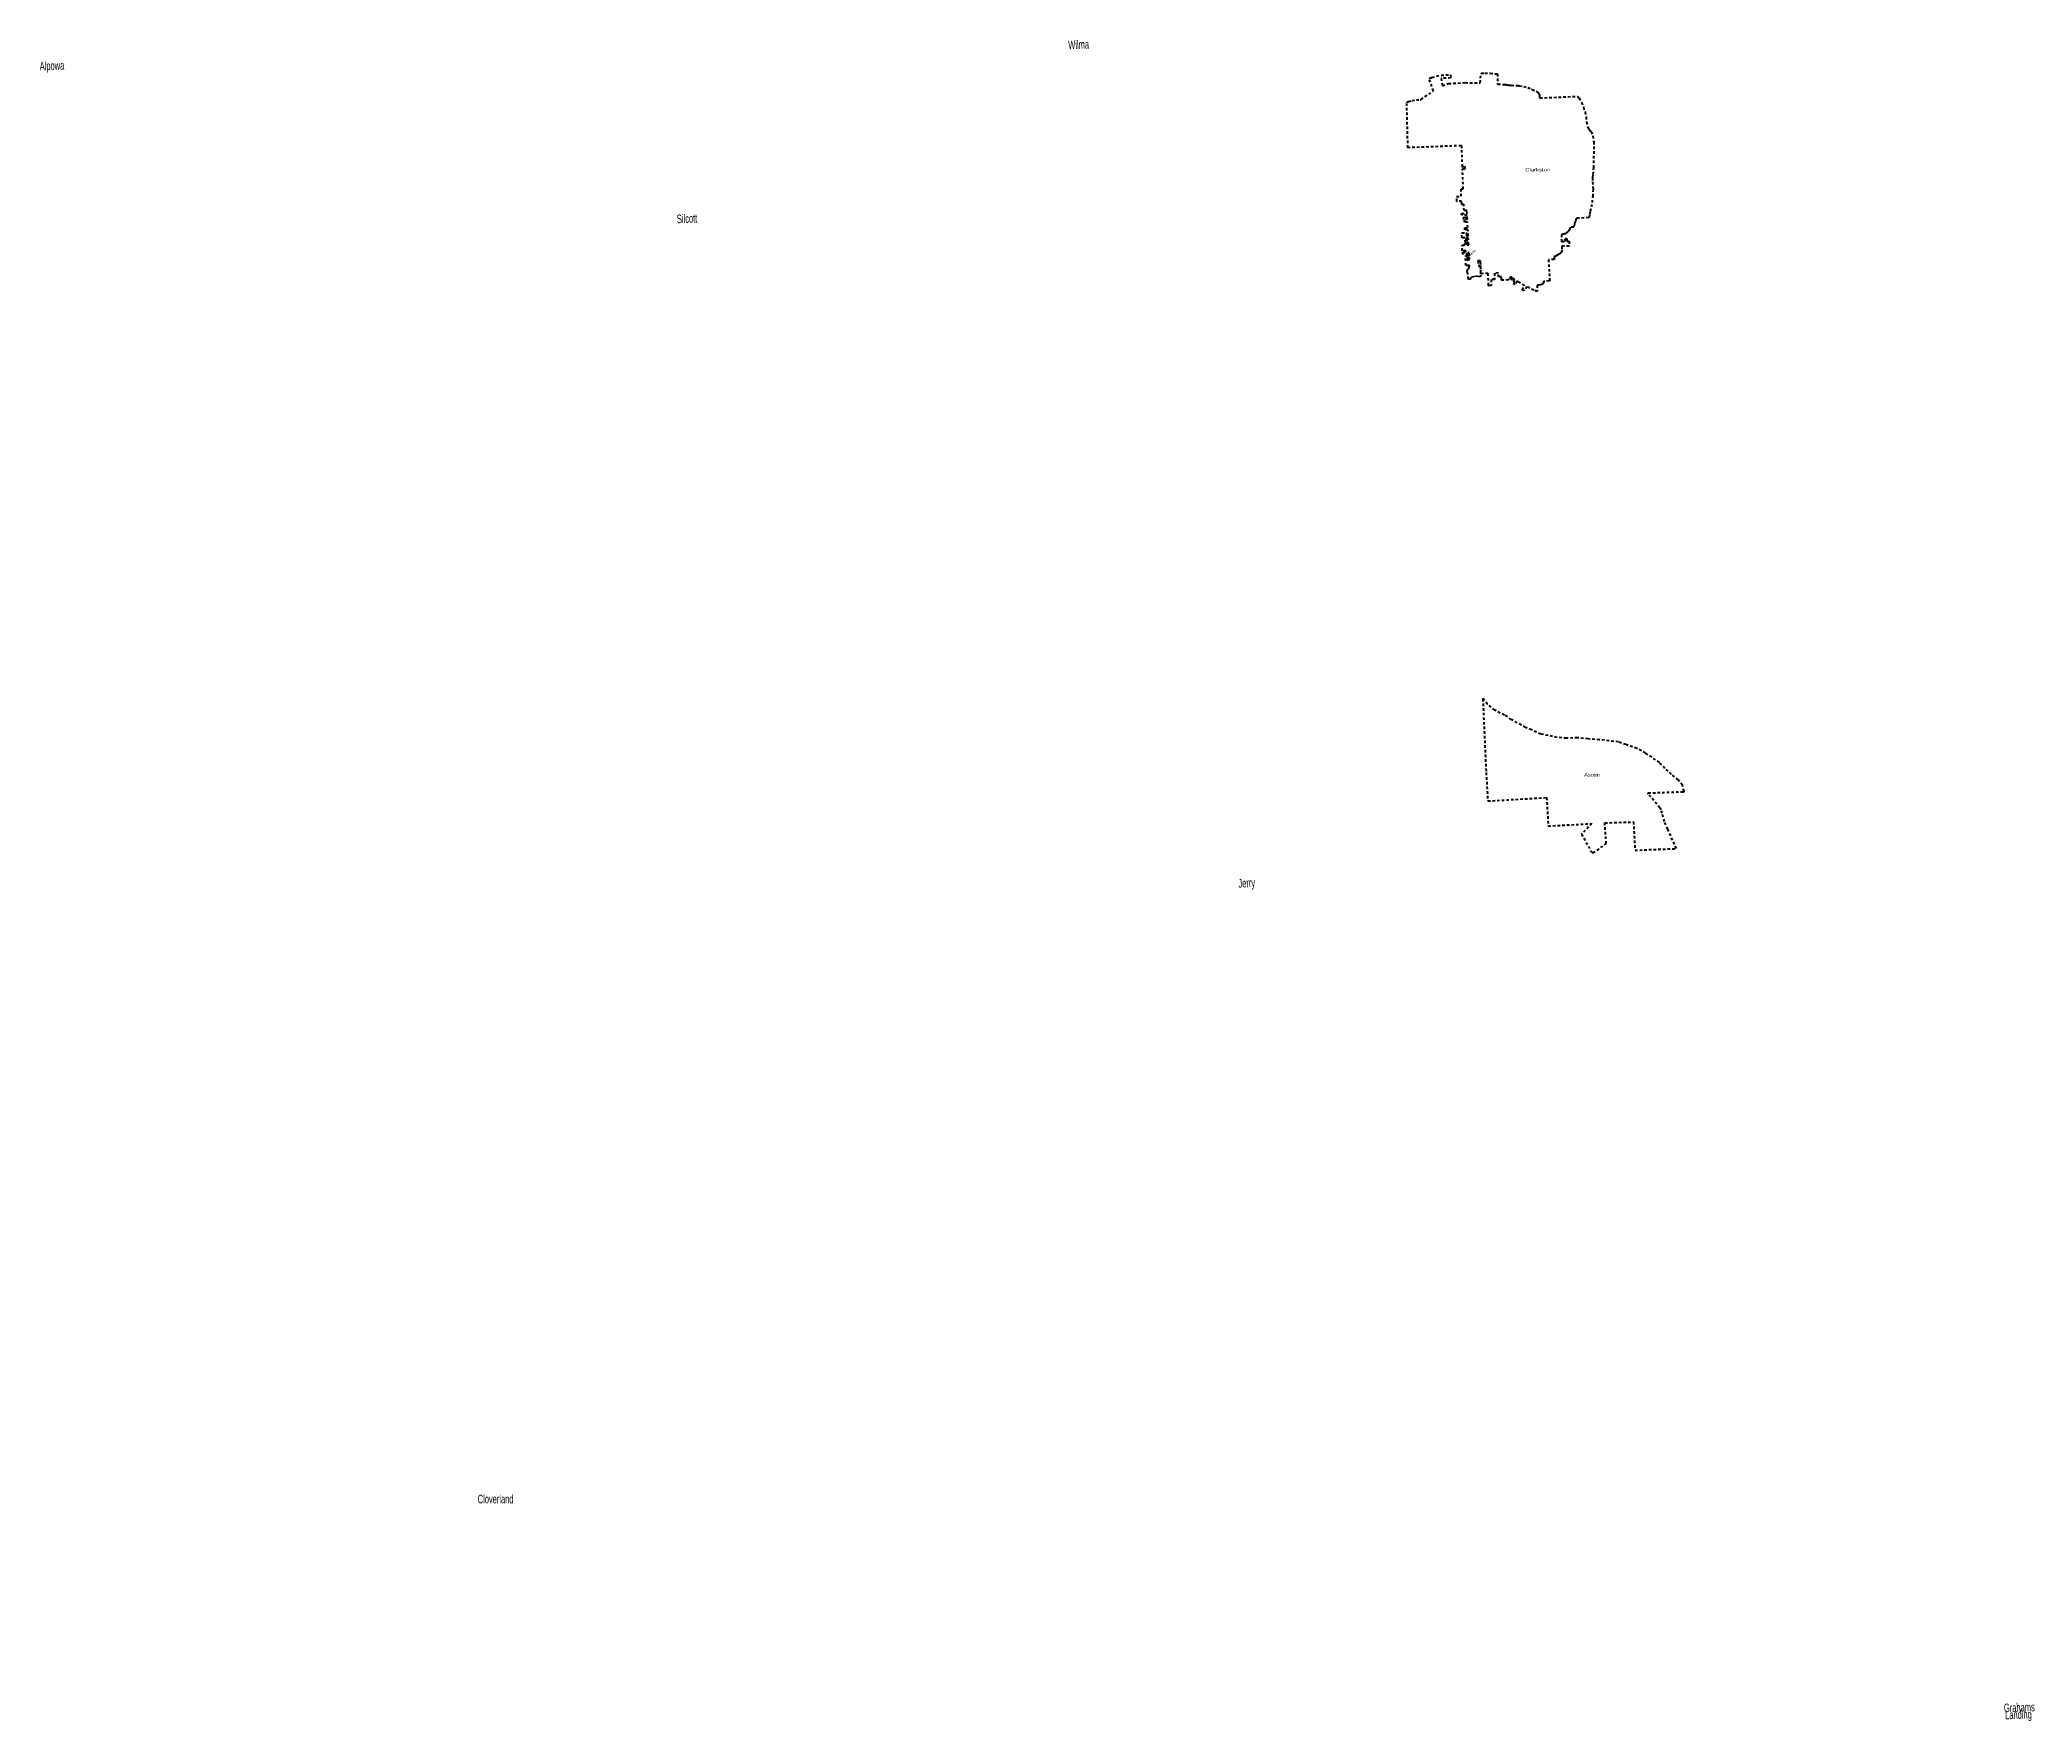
# Model space of a CAD drawing. Header units: feet. Extents: x -903180 to 1023491, y -707744 to 564635.
# Drawn here: x 930872 to 1023491, y -447900 to -369749 of the extents above; entities that cross this region are included whole.
import ezdxf

# ---------------------------------------------------------------- set-up
doc = ezdxf.new("R2010")
doc.units = ezdxf.units.FT
doc.header["$LTSCALE"] = 80
doc.linetypes.add('SHORT_DASHED', pattern=[2.7, 1.5, -1.2])
doc.layers.add('13', color=7, linetype='SHORT_DASHED', lineweight=40)
doc.layers.add('16', color=7, linetype='Continuous')
doc.layers.add('36', color=7, linetype='Continuous')

msp = doc.modelspace()

# ---------------------------------------------------------------- texts
at = {"layer": '16'}
for s, rotation, width, p in [('Wilma', 1.892, 0.65, (978687.72, -370185.31)), ('Alpowa', 1.892, 0.65, (930870.89, -371170.84)), ('Silcott', 1.892, 0.65, (960493.31, -378272.76)), ('Jerry', 3.783, 0.65, (986604.8, -409165.4)), ('Grahams', 1.892, 0.6, (1022184.76, -447488.07)), ('Landing', 1.892, 0.65, (1022239.98, -447816.41))]:
    msp.add_text(s, height=400, rotation=rotation, dxfattribs=dict(at, width=width)).set_placement(p)
at = {"layer": '16', "width": 0.65}
msp.add_text('Cloverland', height=400, dxfattribs=at).set_placement((951227.72, -437775.65))
at = {"layer": '36'}
for s, width, p in [('Clarkston', 1.3, (999924.84, -375866.1)), ('Asotin', 1.25, (1002660.42, -403991.69))]:
    msp.add_text(s, height=157.5, dxfattribs=dict(at, width=width)).set_placement(p)
at = {"layer": '36', "width": 1.35}
msp.add_text('Uninc.', height=113, rotation=45, dxfattribs=at).set_placement((997269.17, -379926.05))

# ---------------------------------------------------------------- linework, layer by layer
at = {"layer": '13'}
for p, q in [((999648.73, -371879.09), (999660.33, -371880.37)), ((997193.49, -378737.41), (997199.72, -378860.05)), ((1001356.67, -379790.13), (1001273.18, -379833.76))]:
    msp.add_line(p, q, dxfattribs=at)
for points in [[(997199.72, -378860.05), (997200.74, -378880.34), (997220.73, -378879.71), (997276.33, -378877.97), (997261.02, -378576.32), (997114.75, -378582.68), (997111.47, -378481.7), (997254.4, -378477.06), (997241.06, -378222.64), (997099.41, -378225.18), (997093.33, -378083.2), (997058.99, -378083.61), (997056.61, -377999.67), (997135.86, -377997.09), (997155.9, -377996.44), (997156.36, -378016.44), (997157.88, -378082.37), (997234.64, -378081.32), (997225.13, -377896.78), (996971.14, -377904.63), (996968.58, -377825.73), (997221.2, -377817.54), (997215.83, -377683.9), (997080.34, -377688.2), (997071.46, -377413.78), (997070.81, -377393.77), (997050.62, -377394.73), (996992.79, -377397.5), (996973.18, -377398.43), (996972.53, -377378.45), (996968.32, -377248.5), (996762.01, -377258.36), (996742.25, -377259.31), (996741.6, -377239.32), (996734.76, -377027.96), (996953.86, -377020.87), (996942.87, -376681.4), (997043.59, -376678.37), (997011.13, -375766.45), (997010.42, -375746.43), (997029.92, -375745.69), (997139.01, -375741.56), (997135.75, -375655.57), (997027.36, -375659.68), (997007.36, -375660.44), (997006.65, -375640.47), (996972.76, -374688.12), (996972.05, -374668.09), (996951.35, -374668.88), (994467.59, -374763.53), (994418.43, -372663.64), (994417.97, -372643.97), (994437.96, -372636.32), (994470.47, -372623.89), (994494.04, -372616.73), (994510.47, -372612.42), (994663.56, -372572.24), (994862.82, -372540.52), (995044.31, -372530.86), (995064.42, -372529.79), (995084.31, -372516.29), (995658.62, -372126.47), (995451.66, -371549.24), (995585.52, -371496.57), (995796.93, -371433.87), (996013.73, -371393.62), (996233.55, -371376.24), (996453.98, -371381.94), (996462.68, -371521.39), (996018.03, -371541.51), (996077.17, -371883.18), (996362.27, -371779.85), (997131.99, -371737.51), (997828.58, -371749.06), (997874.85, -371298.11), (998043.74, -371294.42), (998296.04, -371299.23), (998590.42, -371330.07), (998630.05, -371335.33), (998632.43, -371793.49), (998632.53, -371812.53), (998652.53, -371812.99), (998883.78, -371818.33), (998920.59, -371818.03), (998990.17, -371823.03), (999038.84, -371831.71), (999064.65, -371836.3), (999078.84, -371838.5), (999151.6, -371849.76), (999233.25, -371854.22), (999236.88, -371854.42), (999273.25, -371856.51), (999608.73, -371875.75), (999629.05, -371876.92), (999648.73, -371879.09)], [(999660.33, -371880.37), (999857, -371914.3), (1000049.04, -371968.59), (1000214.36, -372034.68), (1000234.42, -372042.69), (1000254.36, -372052.34), (1000436.54, -372140.43), (1000457.47, -372150.55), (1000476.54, -372161.33), (1000481.93, -372164.46), (1000501.04, -372178.42), (1000518.57, -372194.3), (1000534.36, -372211.92), (1000548.21, -372231.1), (1000559.98, -372251.63), (1000569.55, -372273.27), (1000576.79, -372295.79), (1000576.83, -372295.98), (1000581.41, -372317.77), (1000582.88, -372335.98), (1000590.36, -372428.62), (1000591.94, -372448.17), (1000611.98, -372447.35), (1002369.74, -372375.95), (1002426.49, -372460.88), (1002541.96, -372665.46), (1002635.43, -372881), (1002705.85, -373105.12), (1002752.45, -373335.38), (1002774.74, -373569.25), (1002835.77, -373817.85), (1002902.92, -373947.19), (1002983.51, -374025.5), (1003061.82, -374214.64), (1003118.87, -374497.48), (1003106.1, -375140.24), (1003097.21, -375664.03), (1003069.78, -376025.76), (1003045.1, -376169.95), (1003050.72, -376354.84), (1003082.16, -376687.32), (1003063.22, -376980.15), (1003022.47, -377394.91), (1002940.1, -377745.41), (1002911.3, -377887.81), (1002899.49, -377988.28), (1002896.97, -378009.71), (1002877.14, -378010.88), (1002336.1, -378042.76), (1002315.25, -378043.99), (1002304.55, -378062.52), (1002273.74, -378115.9), (1002261.56, -378172.79), (1002230.41, -378240.03), (1002219.85, -378302.05), (1002214.62, -378323.26), (1002185.91, -378458.29), (1002014.54, -378462.95), (1002010.09, -378483.93), (1001998.06, -378524.57), (1001981.84, -378563.73), (1001961.62, -378600.98), (1001937.62, -378635.91), (1001910.1, -378668.14), (1001879.36, -378697.32), (1001845.74, -378723.12), (1001809.6, -378745.27), (1001771.35, -378763.52), (1001731.4, -378777.68), (1001690.19, -378787.58), (1001648.17, -378793.11), (1001605.8, -378794.23), (1001609.65, -379117.47), (1001782.68, -379115.27), (1001781.93, -378987.49), (1001856.91, -378985.88), (1001857.66, -379113.99), (1001961.75, -379112.66), (1001967.52, -379335.85), (1001620.72, -379346.91), (1001620.75, -379511.02), (1001621.54, -379518.77), (1001622.04, -379537.46), (1001620.58, -379556.11), (1001617.18, -379574.5), (1001611.88, -379592.44), (1001604.73, -379609.72), (1001595.81, -379626.16), (1001585.23, -379641.58), (1001573.09, -379655.81), (1001559.53, -379668.69), (1001544.69, -379680.09), (1001528.75, -379689.87), (1001440.62, -379739.46), (1001356.67, -379790.13)], [(1000483.75, -381449.59), (1000330.03, -381384.97), (999996.57, -381214.08), (999869.71, -381419.34), (999774.04, -381360.21), (999894.51, -381165.28), (999577.66, -380969.46), (999557.84, -380957.21), (999545.07, -380977.1), (999453.72, -381119.41), (999385.87, -381078.7), (999424.88, -381018.51), (999438.35, -380997.73), (999417.84, -380986.15), (999367.17, -380954.83), (999427.89, -380856.57), (999372.17, -380822.14), (999324.13, -380899.87), (999274.48, -380869.19), (999322.85, -380790.92), (999263.02, -380753.94), (999178.75, -380890.27), (999166.39, -380910.27), (999146.38, -380910.91), (998820.58, -380921.37), (998815.54, -380764.47), (998686.83, -380768.6), (998680.93, -380584.88), (998492.63, -380590.93), (998502.17, -380887.89), (998340, -380893.1), (998348.36, -381153.27), (998349, -381173.25), (998328.32, -381173.83), (998239.38, -381176.3), (998219.51, -381176.86), (998218.87, -381156.86), (998201.21, -380607.78), (997867.15, -380618.52), (997848.36, -380034.1), (997847.74, -380014.73), (997827.72, -380015.57), (997724.46, -380019.96), (997736.36, -380243.44), (997826.29, -380239.62), (997853.73, -380754.92), (997703.85, -380761.29), (997702.63, -380738.32), (997537.76, -380745.32), (997539.15, -380771.28), (997374.29, -380778.28), (997379.07, -380868.16), (997274.17, -380872.61), (997260.09, -380608.15), (997233.5, -380579.29), (997227.5, -380466.53), (997235.31, -380456.23), (997244.47, -380443.28), (997296.49, -380364.92), (997321.23, -380319.94), (997333.95, -380284.86), (997336.28, -380266.4), (997340.23, -380237.24), (997318.9, -380237.92), (997163.46, -380242.92), (997148.96, -379791.84), (997321.53, -379786.16), (997313.26, -379627.26), (997273.44, -379627.94), (997275.99, -379706.96), (997019.7, -379715.23), (997016.8, -379625.43), (997161.8, -379620.74), (997159.42, -379547.13), (996995.3, -379552.44), (996986.85, -379291.5), (997118.63, -379287.23), (997116.17, -379211.29), (997196.64, -379208.68), (997216.66, -379208.04), (997217.66, -379227.55), (997220.53, -379284.09), (997295.67, -379281.95), (997290.7, -379171.05), (997141.13, -379175.48), (997136.86, -379043.2), (997283.88, -379038.43), (997280.6, -378982.85), (997122.16, -378987.98), (997120.92, -378949.75), (996988.46, -378954.04), (996980.99, -378723.5), (997172.48, -378717.3), (997192.44, -378716.65), (997193.49, -378737.41)], [(1001273.18, -379833.76), (1001270.81, -379959.06), (1001005.62, -379969.89), (1001060.87, -380936.01), (1001062.01, -380955.92), (1001040.29, -380957.05), (1000804.39, -380969.37), (1000784.4, -380970.41), (1000782.22, -380990.41), (1000780.92, -381001.01), (1000774.98, -381026.8), (1000766.38, -381051.84), (1000764.52, -381055.83), (1000755.22, -381075.8), (1000737.3, -381095.83), (1000735.05, -381097.96), (1000725.17, -381105.52), (1000714.55, -381112.02), (1000703.32, -381117.37), (1000691.58, -381121.51), (1000646.87, -381132.12), (1000562.09, -381145.16), (1000476.4, -381149.27), (1000483.75, -381449.59)]]:
    msp.add_lwpolyline(points, dxfattribs=at)
for points in [[(997218.69, -379816.84), (997219.22, -379836.89), (997223.48, -379995.7), (997246.42, -379994.92), (997245.18, -379965.13), (997330.01, -379959.75), (997326.28, -379883.2), (997257.18, -379885.68), (997253.87, -379815.34), (997237.49, -379816.04)], [(998185.21, -405127.45), (1000920.9, -404971.04), (1000995.02, -406292.77), (1003014.49, -406180.47), (1002545.03, -406673.5), (1003000.74, -407490.64), (1003085.2, -407549.57), (1003688.06, -407111.13), (1003626.15, -406147.42), (1004955.29, -406101.42), (1005029.39, -407416.07), (1006949.63, -407342.75), (1006552.4, -406437.62), (1006398.51, -406086.19), (1006294.92, -405691.52), (1006239.17, -405541.33), (1006180.22, -405442.52), (1005654.42, -404807.47), (1005643.46, -404779.04), (1005639.42, -404756.16), (1007290.2, -404697.59), (1007313.16, -404696.77), (1007307.48, -404676.88), (1007228.29, -404399.72), (1007038.62, -404139.51), (1006726.78, -403891.33), (1006415.49, -403612.95), (1006160.7, -403337.83), (1005802.88, -403095.93), (1005515.94, -402904.86), (1005125.06, -402686.71), (1004603.14, -402505.16), (1004255.26, -402385.47), (1003817.85, -402328.51), (1003376.81, -402279.76), (1002849.83, -402243.29), (1002358.12, -402186.98), (1001842.28, -402214.32), (1001407.56, -402171.31), (1000988.86, -402085.26), (1000647.61, -402019.55), (1000219.47, -401821.34), (999932.39, -401710.73), (999276.49, -401338.64), (998954.84, -401137.21), (998509.37, -400913.69), (998169.39, -400624.65), (997969.52, -400384.7), (997956.13, -400368.63), (997956.75, -400384.7), (997981.55, -401026.1), (998106.16, -403809.81)]]:
    msp.add_lwpolyline(points, close=True, dxfattribs=at)

msp.set_redraw_order([(e.dxf.handle, doc.entitydb.next_handle()) for e in msp.query("TEXT MTEXT ATTDEF DIMENSION ARC_DIMENSION")])  # texts and dimensions are drawn at this point

doc.saveas('drawing.dxf')
